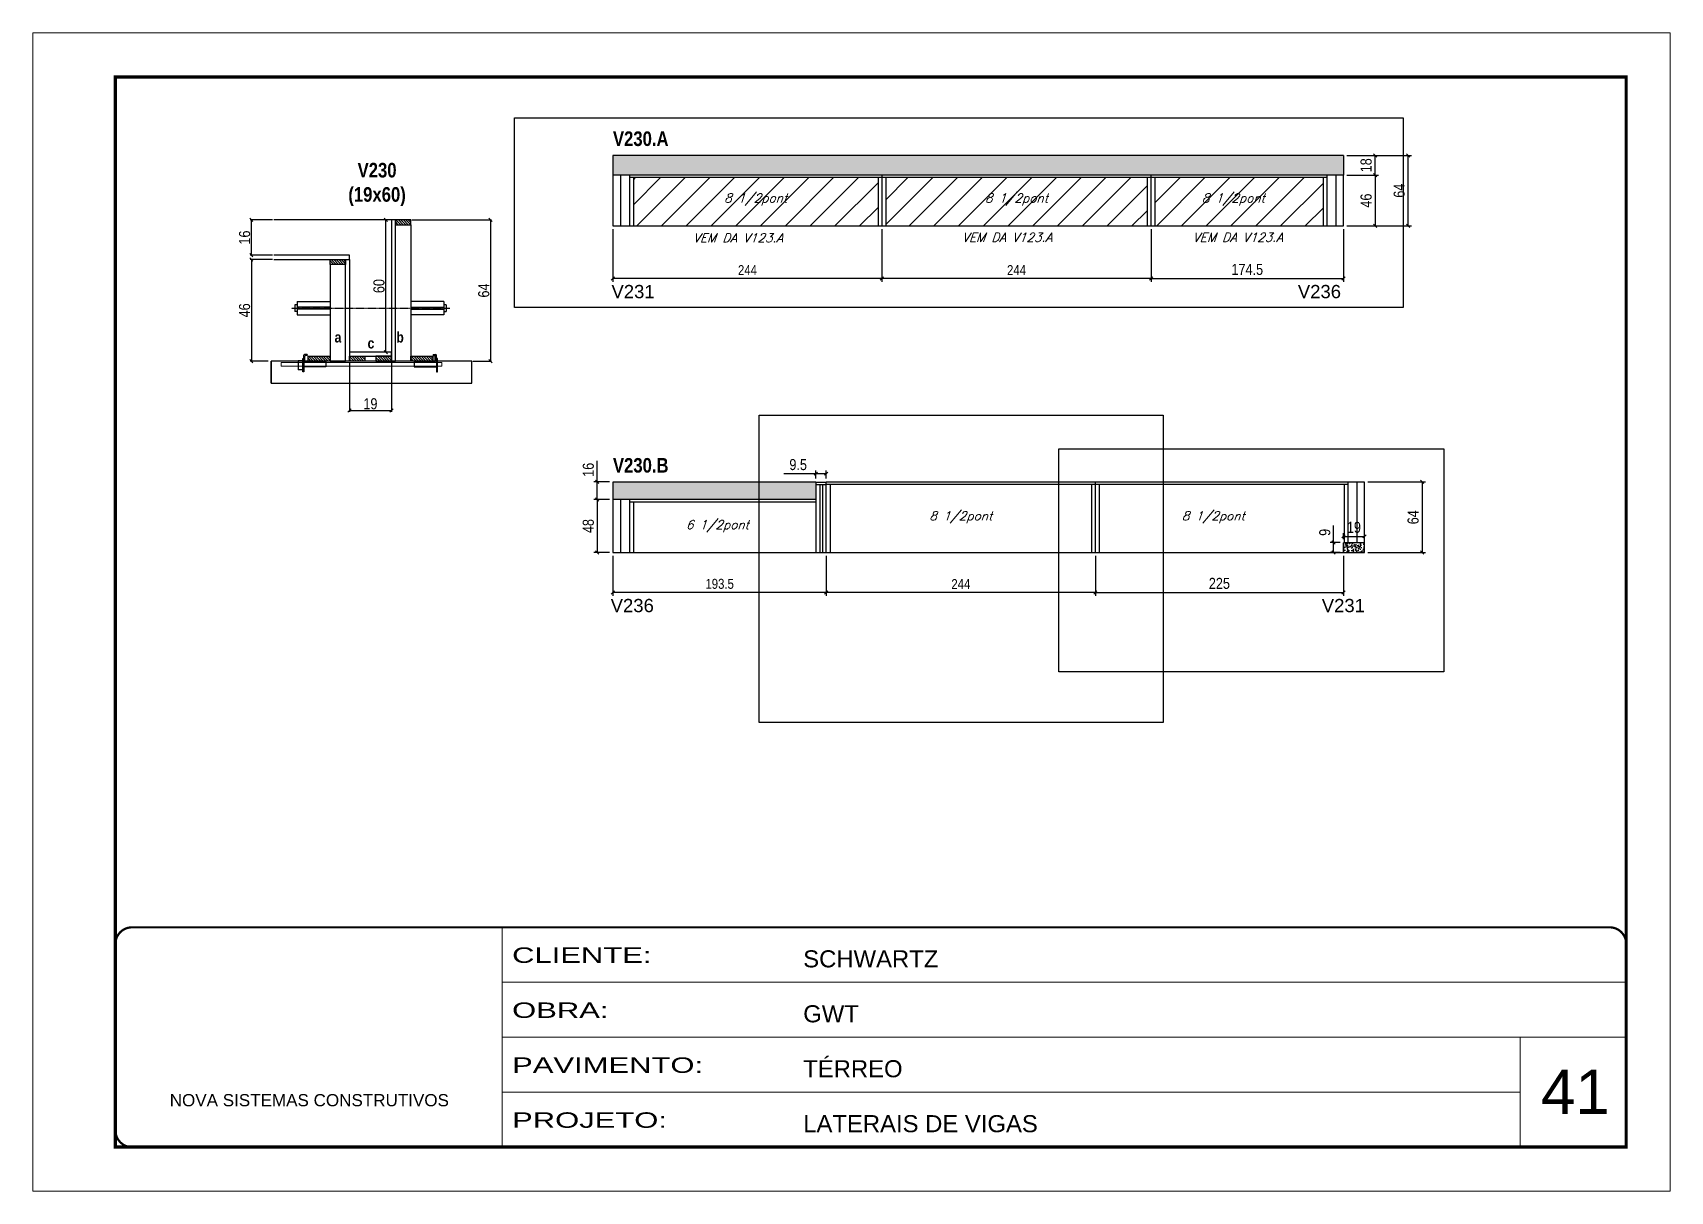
# Model space of a CAD drawing. Extents: x 2603 to 22413, y 1253 to 30260.
# Drawn here: x 2603 to 4088, y 17333 to 18383 of the extents above; entities that cross this region are included whole.
import ezdxf

# ---------------------------------------------------------------- set-up
doc = ezdxf.new("R2010")
doc.units = 0
for name, pattern in [('CONTINUO', [0]), ('DASHED', [0.75, 0.5, -0.25]), ('HIDDEN', [0.375, 0.25, -0.125])]:
    doc.linetypes.add(name, pattern=pattern)
for name, color, linetype in [('5', 5, 'Continuous'), ('barrote', 251, 'Continuous'), ('COTA', 241, 'Continuous'), ('detalhes', 4, 'Continuous'), ('NOMENCLATURA', 7, 'Continuous'), ('Painéis', 200, 'Continuous'), ('presilha', 1, 'Continuous'), ('SARR_2.2x10', 60, 'Continuous'), ('SARR_2.2x7', 40, 'Continuous'), ('SARR_3.5x7', 81, 'Continuous'), ('TENSOR', 3, 'Continuous'), ('texto', 7, 'Continuous')]:
    doc.layers.add(name, color=color, linetype=linetype)
for name, color, linetype, lineweight in [('CARIMBO', 255, 'Continuous', 9), ('CONCRETO', 251, 'Continuous', 25), ('Folhas', 255, 'Continuous', 9), ('Hachura', 251, 'Continuous', 9), ('SARRAFO DE PRESSAO', 251, 'DASHED', 9), ('SCO-___-LAJ', 2, 'Continuous', 0)]:
    doc.layers.add(name, color=color, linetype=linetype, lineweight=lineweight)
doc.styles.add('ARIAL', font='arial.ttf')
doc.styles.add('COTA TECNICA', font='techl___.ttf', dxfattribs={"height": 10})
doc.styles.add('COTA TECNICA 2X', font='techl___.ttf', dxfattribs={"height": 10})
doc.styles.add('COTA TECNICA-50', font='techl___.ttf', dxfattribs={"height": 9})
doc.styles.add('Romans', font='romans.shx')
doc.styles.get("Standard").update_dxf_attribs({"font": 'arial.ttf'})
doc.styles.add('TECNICA', font='techb___.ttf', dxfattribs={"height": 10})
doc.styles.add('Tecnologia', font='')
doc.styles.get('Tecnologia').set_extended_font_data('Forgotten Futurist')
doc.dimstyles.new('COTA PAINEL-50', dxfattribs={"dimtxt": 9, "dimasz": 3, "dimexe": 3, "dimexo": 3, "dimgap": 3, "dimtad": 1, "dimdec": 1, "dimzin": 12, "dimdsep": 46, "dimtxsty": 'COTA TECNICA-50', "dimblk1": 'OBLIQUE', "dimblk2": 'OBLIQUE', "dimsah": 1, "dimcen": 0.9, "dimclrd": 4, "dimclre": 4, "dimclrt": 240, "dimadec": 1, "dimazin": 3, "dimtfac": 1, "dimtdec": 1, "dimtmove": 0, "dimatfit": 3, "dimfxl": 1, "dimtolj": 1, "dimtzin": 12, "dimarcsym": 0})
doc.dimstyles.new('PAINEL', dxfattribs={"dimtxt": 10, "dimasz": 3, "dimexe": 3, "dimexo": 3, "dimgap": 3, "dimtad": 1, "dimdec": 1, "dimzin": 12, "dimdsep": 46, "dimtxsty": 'COTA TECNICA', "dimblk1": 'OBLIQUE', "dimblk2": 'OBLIQUE', "dimsah": 1, "dimcen": 0.9, "dimclrd": 4, "dimclre": 4, "dimclrt": 240, "dimadec": 1, "dimazin": 3, "dimtfac": 1, "dimtdec": 1, "dimtmove": 0, "dimatfit": 3, "dimfxl": 1, "dimtolj": 1, "dimtzin": 12, "dimarcsym": 0})
doc.dimstyles.new('SECAO', dxfattribs={"dimscale": 0.333333, "dimtxt": 5, "dimasz": 9, "dimexe": 3, "dimexo": 3, "dimgap": 3, "dimtad": 1, "dimdec": 1, "dimlfac": 0.5, "dimzin": 12, "dimdsep": 46, "dimtxsty": 'COTA TECNICA 2X', "dimblk1": 'OBLIQUE', "dimblk2": 'OBLIQUE', "dimsah": 1, "dimcen": 0.9, "dimclrd": 4, "dimclre": 4, "dimclrt": 240, "dimadec": 1, "dimazin": 3, "dimtfac": 1, "dimtdec": 1, "dimtmove": 0, "dimatfit": 3, "dimfxl": 1, "dimtolj": 1, "dimtzin": 12, "dimarcsym": 0})
pattern_1 = [(50, (-126418.0314, -5432.2405), (5.46554007, -0.47817257), [0.5715, -6.2865]), (355, (-126418.0314, -5432.2405), (-1.05730264, 5.73170536), [0.4572, -5.02921753]), (100.4514447, (-126417.576, -5432.2804), (4.40823741, 5.25353256), [0.48570026, -5.34270734]), (46.1842, (-126418.0314, -5430.7165), (8.13237123, -1.26126984), [0.85725, -9.42975]), (96.6355576, (-126417.354, -5430.822), (7.122124, 7.42278374), [0.7285507, -8.01406824]), (351.184151, (-126418.031, -5430.7165), (7.122124, 7.42278374), [0.685799, -7.54379196]), (21, (-126417.2694, -5431.0975), (4.54843174, -3.06795595), [0.5715, -6.2865]), (326, (-126417.2694, -5431.0975), (1.85406085, 5.52563898), [0.4572, -5.0292]), (71.451445, (-126416.8904, -5431.353), (6.40249258, 2.45768307), [0.48570026, -5.34269813]), (37.5, (-126418.0314, -5432.2405), (0.092658098, 2.536651166), [0, -4.96824, 0, -5.1054, 0, -5.04825]), (7.5, (-126418.0314, -5432.2405), (2.004589875, 3.005417245), [0, -2.91084, 0, -4.85394, 0, -1.92405]), (327.5, (-126419.7307, -5432.2405), (4.067717855, -0.17186232), [0, -1.905, 0, -5.9436, 0, -7.8867]), (317.5, (-126420.4927, -5432.2405), (4.44387544, 0.76279473), [0, -2.4765, 0, -3.94716, 0, -5.6007])]

msp = doc.modelspace()

# ---------------------------------------------------------------- texts
at = {"layer": '5', "linetype": 'Continuous'}
for s, rotation, p in [('V231', 359.99996, (3127.8, 18142.86)), ('V236', 359.99996, (3750.25, 18142.86)), ('V236', 0.00004, (3127.08, 17858.27)), ('V231', 0.00004, (3771.96, 17858.27))]:
    msp.add_text(s, height=12, rotation=rotation, dxfattribs=at).set_placement(p)
at = {"layer": 'CARIMBO', "style": 'ARIAL'}
msp.add_text('41', height=40, dxfattribs=at).set_placement((3970.83, 17403.57))
at = {"layer": 'detalhes', "style": 'TECNICA'}
for s, p in [('a', (2876.74, 18102.7)), ('c', (2906.62, 18097.27)), ('b', (2932.72, 18102.69))]:
    msp.add_text(s, height=9.6, dxfattribs=at).set_placement(p)
at = {"layer": 'NOMENCLATURA', "style": 'TECNICA'}
for s, p in [('V230.A', (3129.13, 18280.81)), ('V230.B', (3129.13, 17984.77))]:
    msp.add_text(s, height=13.2, dxfattribs=at).set_placement(p)
at = {"layer": 'NOMENCLATURA', "insert": (2915.22, 18265.5), "char_height": 13.2, "attachment_point": 2, "style": 'TECNICA'}
msp.add_mtext_dynamic_manual_height_columns('V230\\P(19x60)', width=300.2766, gutter_width=1, heights=[0], dxfattribs=at)
at = {"layer": 'texto', "color": 2, "char_height": 8, "attachment_point": 5, "style": 'Romans'}
for s, insert in [('{\\Q19;\\C256;8 1/2pont}', (3258.63, 18232.3)), ('{\\Q19;\\C256;8 1/2pont}', (3495.13, 18232.3)), ('{\\Q19;\\C256;8 1/2pont}', (3691.8, 18232.3)), ('{\\Q19;\\C256;VEM DA V123.A}', (3242.58, 18197.52)), ('{\\Q19;\\C256;VEM DA V123.A}', (3486.58, 18198.06)), ('{\\Q19;\\C256;VEM DA V123.A}', (3695.83, 18198.06)), ('{\\Q19;\\C256;6 1/2pont}', (3223.88, 17936.25)), ('{\\Q19;\\C256;8 1/2pont}', (3444.63, 17944.25)), ('{\\Q19;\\C256;8 1/2pont}', (3673.63, 17944.25))]:
    msp.add_mtext(s, dxfattribs=dict(at, insert=insert))

# ---------------------------------------------------------------- blocks, each defined once
blk = doc.blocks.new('9999999999')
at = {"color": 30, "linetype": 'CONTINUO'}
for p, q in [((98564.6, 34230.2), (98564.6, 34429.4)), ((98564.6, 34379.6), (99584, 34379.6)), ((98564.6, 34329.8), (99488, 34329.8)), ((99584, 34329.8), (99488, 34329.8)), ((99488, 34329.8), (99488, 34230.2)), ((98564.6, 34280), (99488, 34280))]:
    blk.add_line(p, q, dxfattribs=at)
at = {"color": 30, "linetype": 'CONTINUO', "const_width": 2}
blk.add_lwpolyline([(99584, 34230.2), (99584, 34414.4, 0.414214), (99569, 34429.4), (98229, 34429.4, 0.414214), (98214, 34414.4), (98214, 34245.2, 0.414214), (98229, 34230.2), (99584, 34230.2)], format="xyb", dxfattribs=at)
at = {"layer": 'Folhas'}
blk.add_lwpolyline([(98139, 34190.2), (99624, 34190.2), (99624, 35240.2), (98139, 35240.2)], close=True, dxfattribs=at)
at = {"layer": 'Folhas', "color": 30, "const_width": 3}
blk.add_lwpolyline([(98214, 34230.2), (99584, 34230.2), (99584, 35200.2), (98214, 35200.2)], close=True, dxfattribs=at)
at = {"color": 7, "linetype": 'Continuous', "ltscale": 5, "style": 'ARIAL'}
for s, height, p in [('SCHWARTZ', 15.48, (98837.7, 34393.1)), ('GWT', 15.48, (98837.7, 34343.3)), ('TÉRREO', 15.48, (98837.7, 34293.5)), ('NOVA SISTEMAS CONSTRUTIVOS', 11.059, (98263.2, 34267.2)), ('LATERAIS DE VIGAS', 15.483, (98837.7, 34243.7))]:
    blk.add_text(s, height=height, dxfattribs=at).set_placement(p)
at = {"layer": 'Folhas', "color": 7, "style": 'Tecnologia', "width": 1.5}
for s, p in [('CLIENTE:', (98573.7, 34397.2)), ('OBRA:', (98573.7, 34347.3)), ('PAVIMENTO:', (98573.7, 34297.5)), ('PROJETO:', (98573.7, 34247.7))]:
    blk.add_text(s, height=14, dxfattribs=at).set_placement(p)
blk = doc.blocks.new('PRESILHA METÁLICA 1')
at = {"layer": 'presilha'}
for p, q in [((0, 13), (6, 13)), ((0, 13), (0, 0)), ((6, 0), (0, 0)), ((6, 15.5), (7.5, 15.5)), ((6, -2.5), (6, 15.5)), ((6, 13), (6, 0)), ((7.5, 10.6), (7.5, 19.9)), ((7.5, 15.5), (7.5, -2.5)), ((37.5, 4.1), (7.5, 4.1)), ((12, 21), (8.6, 21)), ((9, 11.6), (9, 18.9)), ((12, 19.5), (9.6, 19.5)), ((37.5, 11), (9.6, 11)), ((12, 21), (12, 19.5)), ((37.5, 11), (37.5, 4.1)), ((7.5, -2.5), (6, -2.5))]:
    blk.add_line(p, q, dxfattribs=at)
for centre, radius, start, end in [((8.6, 19.9), 1.14, 90, 180), ((9.6, 18.9), 0.57, 90, 180), ((9.6, 11.6), 0.57, 180, 270)]:
    blk.add_arc(centre, radius, start, end, dxfattribs=at)
blk = doc.blocks.new('PRESILHA METÁLICA 2')
at = {"layer": 'presilha'}
for p, q in [((-5.2, 23.5), (-5.2, 22)), ((-5.2, 23.5), (-1.9, 23.5)), ((-0.8, 14.6), (-0.8, 22.4)), ((-30.8, 13.5), (-30.8, 6.6)), ((-30.8, 13.5), (-2.8, 13.5)), ((-30.8, 6.6), (-0.8, 6.6)), ((-5.2, 22), (-2.8, 22)), ((-2.2, 14.1), (-2.2, 21.4)), ((0.8, 18), (-0.8, 18)), ((-0.8, 18), (-0.8, 0)), ((-0.8, 0), (0.8, 0)), ((0.8, 0), (0.8, 18))]:
    blk.add_line(p, q, dxfattribs=at)
for centre, radius, start, end in [((-1.9, 22.4), 1.14, 0, 90), ((-2.8, 21.4), 0.57, 0, 90), ((-2.8, 14.1), 0.57, 270, 0)]:
    blk.add_arc(centre, radius, start, end, dxfattribs=at)
blk = doc.blocks.new('_Oblique')
at = {"color": 0, "linetype": 'ByBlock', "lineweight": -2}
blk.add_line((-0.5, -0.5), (0.5, 0.5), dxfattribs=at)
blk = doc.blocks.new('*D406')
at = {"layer": 'COTA', "color": 4, "lineweight": -2, "transparency": 16777216}
for p, q in [((2820.5, 18177.8), (2800.2, 18177.8)), ((2801.2, 18177.8), (2801.2, 18085.8)), ((2816.4, 18085.8), (2800.2, 18085.8))]:
    blk.add_line(p, q, dxfattribs=at)
at = {"layer": 'Defpoints', "color": 0, "transparency": 16777216}
for p in [(2821.5, 18177.8), (2801.2, 18085.8), (2817.4, 18085.8)]:
    blk.add_point(p, dxfattribs=at)
at = {"layer": 'COTA', "color": 4, "lineweight": -2, "transparency": 16777216, "xscale": 3, "yscale": 3, "zscale": 3}
for p, rotation in [((2801.2, 18177.8), 90), ((2801.2, 18085.8), 270)]:
    blk.add_blockref('_Oblique', p, dxfattribs=dict(at, rotation=rotation))
at = {"layer": 'COTA', "color": 240, "transparency": 16777216, "insert": (2795.1, 18131.8), "char_height": 10, "attachment_point": 5, "rotation": 90, "style": 'COTA TECNICA 2X'}
blk.add_mtext('\\A1;46', dxfattribs=at)
blk = doc.blocks.new('*D407')
at = {"layer": 'COTA', "color": 4, "lineweight": -2, "transparency": 16777216}
for p, q in [((2820.5, 18213.8), (2800.2, 18213.8)), ((2801.2, 18181.8), (2801.2, 18213.8)), ((2820.5, 18181.8), (2800.2, 18181.8))]:
    blk.add_line(p, q, dxfattribs=at)
at = {"layer": 'Defpoints', "color": 0, "transparency": 16777216}
for p in [(2801.2, 18213.8), (2821.5, 18213.8), (2821.5, 18181.8)]:
    blk.add_point(p, dxfattribs=at)
at = {"layer": 'COTA', "color": 4, "lineweight": -2, "transparency": 16777216, "xscale": 3, "yscale": 3, "zscale": 3}
for p, rotation in [((2801.2, 18213.8), 90), ((2801.2, 18181.8), 270)]:
    blk.add_blockref('_Oblique', p, dxfattribs=dict(at, rotation=rotation))
at = {"layer": 'COTA', "color": 240, "transparency": 16777216, "insert": (2795.1, 18197.8), "char_height": 10, "attachment_point": 5, "rotation": 90, "style": 'COTA TECNICA 2X'}
blk.add_mtext('\\A1;16', dxfattribs=at)
blk = doc.blocks.new('*D408')
at = {"layer": 'COTA', "color": 4, "lineweight": -2, "transparency": 16777216}
for p, q in [((2946.8, 18213.8), (3019.1, 18213.8)), ((3018.1, 18213.8), (3018.1, 18085.8)), ((3002, 18085.8), (3019.1, 18085.8))]:
    blk.add_line(p, q, dxfattribs=at)
at = {"layer": 'Defpoints', "color": 0, "transparency": 16777216}
for p in [(2945.8, 18213.8), (3001, 18085.8), (3018.1, 18085.8)]:
    blk.add_point(p, dxfattribs=at)
at = {"layer": 'COTA', "color": 4, "lineweight": -2, "transparency": 16777216, "xscale": 3, "yscale": 3, "zscale": 3}
for p, rotation in [((3018.1, 18213.8), 90), ((3018.1, 18085.8), 270)]:
    blk.add_blockref('_Oblique', p, dxfattribs=dict(at, rotation=rotation))
at = {"layer": 'COTA', "color": 240, "transparency": 16777216, "insert": (3012, 18149.8), "char_height": 10, "attachment_point": 5, "rotation": 90, "style": 'COTA TECNICA 2X'}
blk.add_mtext('\\A1;64', dxfattribs=at)
blk = doc.blocks.new('*D2283')
at = {"layer": 'COTA', "color": 4, "lineweight": -2, "transparency": 16777216}
for p, q in [((2927.2, 18213.8), (2922.1, 18213.8)), ((2923.1, 18093.8), (2923.1, 18213.8)), ((2927.2, 18093.8), (2922.1, 18093.8))]:
    blk.add_line(p, q, dxfattribs=at)
at = {"layer": 'Defpoints', "color": 0, "transparency": 16777216}
for p in [(2923.1, 18213.8), (2928.2, 18213.8), (2928.2, 18093.8)]:
    blk.add_point(p, dxfattribs=at)
at = {"layer": 'COTA', "color": 4, "lineweight": -2, "transparency": 16777216, "xscale": 3, "yscale": 3, "zscale": 3}
for p, rotation in [((2923.1, 18213.8), 90), ((2923.1, 18093.8), 270)]:
    blk.add_blockref('_Oblique', p, dxfattribs=dict(at, rotation=rotation))
at = {"layer": 'COTA', "color": 240, "transparency": 16777216, "insert": (2917, 18153.8), "char_height": 10, "attachment_point": 5, "rotation": 90, "style": 'COTA TECNICA 2X'}
blk.add_mtext('\\A1;60', dxfattribs=at)
blk = doc.blocks.new('*D2284')
at = {"layer": 'COTA', "color": 4, "lineweight": -2, "transparency": 16777216}
for p, q in [((2890.2, 18084.8), (2890.2, 18040)), ((2928.2, 18084.8), (2928.2, 18040)), ((2890.2, 18041), (2928.2, 18041))]:
    blk.add_line(p, q, dxfattribs=at)
at = {"layer": 'Defpoints', "color": 0, "transparency": 16777216}
for p in [(2890.2, 18085.8), (2928.2, 18085.8), (2928.2, 18041)]:
    blk.add_point(p, dxfattribs=at)
at = {"layer": 'COTA', "color": 4, "lineweight": -2, "transparency": 16777216, "xscale": 3, "yscale": 3, "zscale": 3, "rotation": 180}
blk.add_blockref('_Oblique', (2890.2, 18041), dxfattribs=at)
at = {"layer": 'COTA', "color": 4, "lineweight": -2, "transparency": 16777216, "xscale": 3, "yscale": 3, "zscale": 3}
blk.add_blockref('_Oblique', (2928.2, 18041), dxfattribs=at)
at = {"layer": 'COTA', "color": 240, "transparency": 16777216, "insert": (2909.2, 18047.1), "char_height": 10, "attachment_point": 5, "style": 'COTA TECNICA 2X'}
blk.add_mtext('\\A1;19', dxfattribs=at)
blk = doc.blocks.new('*D409')
at = {"layer": 'COTA', "color": 4, "linetype": 'ByBlock', "lineweight": -2, "transparency": 16777216}
for p, q in [((3373.1, 18205.3), (3373.1, 18157.8)), ((3617.1, 18205.3), (3617.1, 18157.8)), ((3617.1, 18160.8), (3373.1, 18160.8))]:
    blk.add_line(p, q, dxfattribs=at)
at = {"layer": 'Defpoints', "color": 0, "linetype": 'ByBlock', "transparency": 16777216}
for p in [(3373.1, 18208.3), (3617.1, 18208.3), (3373.1, 18160.8)]:
    blk.add_point(p, dxfattribs=at)
at = {"layer": 'COTA', "color": 4, "linetype": 'ByBlock', "lineweight": -2, "transparency": 16777216, "xscale": 3, "yscale": 3, "zscale": 3, "rotation": 180}
blk.add_blockref('_Oblique', (3373.1, 18160.8), dxfattribs=at)
at = {"layer": 'COTA', "color": 4, "linetype": 'ByBlock', "lineweight": -2, "transparency": 16777216, "xscale": 3, "yscale": 3, "zscale": 3}
blk.add_blockref('_Oblique', (3617.1, 18160.8), dxfattribs=at)
at = {"layer": 'COTA', "color": 240, "linetype": 'ByBlock', "transparency": 16777216, "insert": (3495.1, 18168.3), "char_height": 9, "attachment_point": 5, "style": 'COTA TECNICA-50'}
blk.add_mtext('\\A1;244', dxfattribs=at)
blk = doc.blocks.new('*D2285')
at = {"layer": 'COTA', "color": 4, "linetype": 'ByBlock', "lineweight": -2, "transparency": 16777216}
for p, q in [((3129.1, 18205.3), (3129.1, 18157.8)), ((3373.1, 18205.3), (3373.1, 18157.8)), ((3373.1, 18160.8), (3129.1, 18160.8))]:
    blk.add_line(p, q, dxfattribs=at)
at = {"layer": 'Defpoints', "color": 0, "linetype": 'ByBlock', "transparency": 16777216}
for p in [(3129.1, 18208.3), (3373.1, 18208.3), (3129.1, 18160.8)]:
    blk.add_point(p, dxfattribs=at)
at = {"layer": 'COTA', "color": 4, "linetype": 'ByBlock', "lineweight": -2, "transparency": 16777216, "xscale": 3, "yscale": 3, "zscale": 3, "rotation": 180}
blk.add_blockref('_Oblique', (3129.1, 18160.8), dxfattribs=at)
at = {"layer": 'COTA', "color": 4, "linetype": 'ByBlock', "lineweight": -2, "transparency": 16777216, "xscale": 3, "yscale": 3, "zscale": 3}
blk.add_blockref('_Oblique', (3373.1, 18160.8), dxfattribs=at)
at = {"layer": 'COTA', "color": 240, "linetype": 'ByBlock', "transparency": 16777216, "insert": (3251.1, 18168.3), "char_height": 9, "attachment_point": 5, "style": 'COTA TECNICA-50'}
blk.add_mtext('\\A1;244', dxfattribs=at)
blk = doc.blocks.new('*D2286')
at = {"layer": 'COTA', "color": 4, "linetype": 'ByBlock', "lineweight": -2, "transparency": 16777216}
for p, q in [((3617.1, 18205.3), (3617.1, 18157.8)), ((3791.6, 18205.3), (3791.6, 18157.8)), ((3617.1, 18160.8), (3791.6, 18160.8))]:
    blk.add_line(p, q, dxfattribs=at)
at = {"layer": 'Defpoints', "color": 0, "linetype": 'ByBlock', "transparency": 16777216}
for p in [(3617.1, 18208.3), (3791.6, 18208.3), (3791.6, 18160.8)]:
    blk.add_point(p, dxfattribs=at)
at = {"layer": 'COTA', "color": 4, "linetype": 'ByBlock', "lineweight": -2, "transparency": 16777216, "xscale": 3, "yscale": 3, "zscale": 3, "rotation": 180}
blk.add_blockref('_Oblique', (3617.1, 18160.8), dxfattribs=at)
at = {"layer": 'COTA', "color": 4, "linetype": 'ByBlock', "lineweight": -2, "transparency": 16777216, "xscale": 3, "yscale": 3, "zscale": 3}
blk.add_blockref('_Oblique', (3791.6, 18160.8), dxfattribs=at)
at = {"layer": 'COTA', "color": 240, "linetype": 'ByBlock', "transparency": 16777216, "insert": (3704.4, 18168.9), "char_height": 10, "attachment_point": 5, "style": 'COTA TECNICA'}
blk.add_mtext('\\A1;174.5', dxfattribs=at)
blk = doc.blocks.new('*D2287')
at = {"layer": 'COTA', "color": 4, "linetype": 'ByBlock', "lineweight": -2, "transparency": 16777216}
for p, q in [((3794.6, 18254.3), (3823.3, 18254.3)), ((3820.3, 18254.3), (3820.3, 18208.3)), ((3794.6, 18208.3), (3823.3, 18208.3))]:
    blk.add_line(p, q, dxfattribs=at)
at = {"layer": 'Defpoints', "color": 0, "linetype": 'ByBlock', "transparency": 16777216}
for p in [(3791.6, 18254.3), (3791.6, 18208.3), (3820.3, 18208.3)]:
    blk.add_point(p, dxfattribs=at)
at = {"layer": 'COTA', "color": 4, "linetype": 'ByBlock', "lineweight": -2, "transparency": 16777216, "xscale": 3, "yscale": 3, "zscale": 3}
for p, rotation in [((3820.3, 18254.3), 90), ((3820.3, 18208.3), 270)]:
    blk.add_blockref('_Oblique', p, dxfattribs=dict(at, rotation=rotation))
at = {"layer": 'COTA', "color": 240, "linetype": 'ByBlock', "transparency": 16777216, "insert": (3812.2, 18231.3), "char_height": 10, "attachment_point": 5, "rotation": 90, "style": 'COTA TECNICA'}
blk.add_mtext('\\A1;46', dxfattribs=at)
blk = doc.blocks.new('*D2288')
at = {"layer": 'COTA', "color": 4, "linetype": 'ByBlock', "lineweight": -2, "transparency": 16777216}
for p, q in [((3794.6, 18272.3), (3823.3, 18272.3)), ((3820.3, 18254.3), (3820.3, 18272.3)), ((3794.6, 18254.3), (3823.3, 18254.3))]:
    blk.add_line(p, q, dxfattribs=at)
at = {"layer": 'Defpoints', "color": 0, "linetype": 'ByBlock', "transparency": 16777216}
for p in [(3791.6, 18272.3), (3820.3, 18272.3), (3791.6, 18254.3)]:
    blk.add_point(p, dxfattribs=at)
at = {"layer": 'COTA', "color": 4, "linetype": 'ByBlock', "lineweight": -2, "transparency": 16777216, "xscale": 3, "yscale": 3, "zscale": 3}
for p, rotation in [((3820.3, 18272.3), 90), ((3820.3, 18254.3), 270)]:
    blk.add_blockref('_Oblique', p, dxfattribs=dict(at, rotation=rotation))
at = {"layer": 'COTA', "color": 240, "linetype": 'ByBlock', "transparency": 16777216, "insert": (3812.2, 18263.3), "char_height": 10, "attachment_point": 5, "rotation": 90, "style": 'COTA TECNICA'}
blk.add_mtext('\\A1;18', dxfattribs=at)
blk = doc.blocks.new('*D2289')
at = {"layer": 'COTA', "color": 4, "linetype": 'ByBlock', "lineweight": -2, "transparency": 16777216}
for p, q in [((3794.6, 18272.3), (3853.3, 18272.3)), ((3850.3, 18208.3), (3850.3, 18272.3)), ((3794.6, 18208.3), (3853.3, 18208.3))]:
    blk.add_line(p, q, dxfattribs=at)
at = {"layer": 'Defpoints', "color": 0, "linetype": 'ByBlock', "transparency": 16777216}
for p in [(3791.6, 18272.3), (3850.3, 18272.3), (3791.6, 18208.3)]:
    blk.add_point(p, dxfattribs=at)
at = {"layer": 'COTA', "color": 4, "linetype": 'ByBlock', "lineweight": -2, "transparency": 16777216, "xscale": 3, "yscale": 3, "zscale": 3}
for p, rotation in [((3850.3, 18272.3), 90), ((3850.3, 18208.3), 270)]:
    blk.add_blockref('_Oblique', p, dxfattribs=dict(at, rotation=rotation))
at = {"layer": 'COTA', "color": 240, "linetype": 'ByBlock', "transparency": 16777216, "insert": (3842.2, 18240.3), "char_height": 10, "attachment_point": 5, "rotation": 90, "style": 'COTA TECNICA'}
blk.add_mtext('\\A1;64', dxfattribs=at)
blk = doc.blocks.new('*D410')
at = {"layer": 'COTA', "color": 4, "linetype": 'ByBlock', "lineweight": -2, "transparency": 16777216}
for p, q in [((3322.6, 17909.3), (3322.6, 17873.2)), ((3566.6, 17909.3), (3566.6, 17873.2)), ((3566.6, 17876.2), (3322.6, 17876.2))]:
    blk.add_line(p, q, dxfattribs=at)
at = {"layer": 'Defpoints', "color": 0, "linetype": 'ByBlock', "transparency": 16777216}
for p in [(3322.6, 17912.3), (3566.6, 17912.3), (3322.6, 17876.2)]:
    blk.add_point(p, dxfattribs=at)
at = {"layer": 'COTA', "color": 4, "linetype": 'ByBlock', "lineweight": -2, "transparency": 16777216, "xscale": 3, "yscale": 3, "zscale": 3, "rotation": 180}
blk.add_blockref('_Oblique', (3322.6, 17876.2), dxfattribs=at)
at = {"layer": 'COTA', "color": 4, "linetype": 'ByBlock', "lineweight": -2, "transparency": 16777216, "xscale": 3, "yscale": 3, "zscale": 3}
blk.add_blockref('_Oblique', (3566.6, 17876.2), dxfattribs=at)
at = {"layer": 'COTA', "color": 240, "linetype": 'ByBlock', "transparency": 16777216, "insert": (3444.6, 17883.7), "char_height": 9, "attachment_point": 5, "style": 'COTA TECNICA-50'}
blk.add_mtext('\\A1;244', dxfattribs=at)
blk = doc.blocks.new('*D2290')
at = {"layer": 'COTA', "color": 4, "linetype": 'ByBlock', "lineweight": -2, "transparency": 16777216}
for p, q in [((3129.1, 17909.3), (3129.1, 17873.2)), ((3322.6, 17909.3), (3322.6, 17873.2)), ((3322.6, 17876.2), (3129.1, 17876.2))]:
    blk.add_line(p, q, dxfattribs=at)
at = {"layer": 'Defpoints', "color": 0, "linetype": 'ByBlock', "transparency": 16777216}
for p in [(3129.1, 17912.3), (3322.6, 17912.3), (3129.1, 17876.2)]:
    blk.add_point(p, dxfattribs=at)
at = {"layer": 'COTA', "color": 4, "linetype": 'ByBlock', "lineweight": -2, "transparency": 16777216, "xscale": 3, "yscale": 3, "zscale": 3, "rotation": 180}
blk.add_blockref('_Oblique', (3129.1, 17876.2), dxfattribs=at)
at = {"layer": 'COTA', "color": 4, "linetype": 'ByBlock', "lineweight": -2, "transparency": 16777216, "xscale": 3, "yscale": 3, "zscale": 3}
blk.add_blockref('_Oblique', (3322.6, 17876.2), dxfattribs=at)
at = {"layer": 'COTA', "color": 240, "linetype": 'ByBlock', "transparency": 16777216, "insert": (3225.9, 17883.9), "char_height": 9, "attachment_point": 5, "style": 'COTA TECNICA-50'}
blk.add_mtext('\\A1;193.5', dxfattribs=at)
blk = doc.blocks.new('*D2291')
at = {"layer": 'COTA', "color": 4, "linetype": 'ByBlock', "lineweight": -2, "transparency": 16777216}
for p, q in [((3566.6, 17909.3), (3566.6, 17873.2)), ((3791.6, 17909.3), (3791.6, 17873.2)), ((3566.6, 17876.2), (3791.6, 17876.2))]:
    blk.add_line(p, q, dxfattribs=at)
at = {"layer": 'Defpoints', "color": 0, "linetype": 'ByBlock', "transparency": 16777216}
for p in [(3566.6, 17912.3), (3791.6, 17912.3), (3791.6, 17876.2)]:
    blk.add_point(p, dxfattribs=at)
at = {"layer": 'COTA', "color": 4, "linetype": 'ByBlock', "lineweight": -2, "transparency": 16777216, "xscale": 3, "yscale": 3, "zscale": 3, "rotation": 180}
blk.add_blockref('_Oblique', (3566.6, 17876.2), dxfattribs=at)
at = {"layer": 'COTA', "color": 4, "linetype": 'ByBlock', "lineweight": -2, "transparency": 16777216, "xscale": 3, "yscale": 3, "zscale": 3}
blk.add_blockref('_Oblique', (3791.6, 17876.2), dxfattribs=at)
at = {"layer": 'COTA', "color": 240, "linetype": 'ByBlock', "transparency": 16777216, "insert": (3679.1, 17884.3), "char_height": 10, "attachment_point": 5, "style": 'COTA TECNICA'}
blk.add_mtext('\\A1;225', dxfattribs=at)
blk = doc.blocks.new('*D2292')
at = {"layer": 'COTA', "color": 4, "linetype": 'ByBlock', "lineweight": -2, "transparency": 16777216}
for p, q in [((3813.6, 17976.3), (3865.9, 17976.3)), ((3862.9, 17976.3), (3862.9, 17912.3)), ((3813.6, 17912.3), (3865.9, 17912.3))]:
    blk.add_line(p, q, dxfattribs=at)
at = {"layer": 'Defpoints', "color": 0, "linetype": 'ByBlock', "transparency": 16777216}
for p in [(3810.6, 17976.3), (3810.6, 17912.3), (3862.9, 17912.3)]:
    blk.add_point(p, dxfattribs=at)
at = {"layer": 'COTA', "color": 4, "linetype": 'ByBlock', "lineweight": -2, "transparency": 16777216, "xscale": 3, "yscale": 3, "zscale": 3}
for p, rotation in [((3862.9, 17976.3), 90), ((3862.9, 17912.3), 270)]:
    blk.add_blockref('_Oblique', p, dxfattribs=dict(at, rotation=rotation))
at = {"layer": 'COTA', "color": 240, "linetype": 'ByBlock', "transparency": 16777216, "insert": (3854.8, 17944.3), "char_height": 10, "attachment_point": 5, "rotation": 90, "style": 'COTA TECNICA'}
blk.add_mtext('\\A1;64', dxfattribs=at)
blk = doc.blocks.new('*D1539')
at = {"layer": 'COTA', "color": 4, "linetype": 'ByBlock', "lineweight": -2, "transparency": 16777216}
for p, q in [((3791.6, 17924.3), (3791.6, 17930)), ((3791.6, 17927), (3810.6, 17927)), ((3810.6, 17924.3), (3810.6, 17930))]:
    blk.add_line(p, q, dxfattribs=at)
at = {"layer": 'Defpoints', "color": 0, "linetype": 'ByBlock', "transparency": 16777216}
for p in [(3810.6, 17927), (3791.6, 17921.3), (3810.6, 17921.3)]:
    blk.add_point(p, dxfattribs=at)
at = {"layer": 'COTA', "color": 4, "linetype": 'ByBlock', "lineweight": -2, "transparency": 16777216, "xscale": 3, "yscale": 3, "zscale": 3, "rotation": 180}
blk.add_blockref('_Oblique', (3791.6, 17927), dxfattribs=at)
at = {"layer": 'COTA', "color": 4, "linetype": 'ByBlock', "lineweight": -2, "transparency": 16777216, "xscale": 3, "yscale": 3, "zscale": 3}
blk.add_blockref('_Oblique', (3810.6, 17927), dxfattribs=at)
at = {"layer": 'COTA', "color": 240, "linetype": 'ByBlock', "transparency": 16777216, "insert": (3801.1, 17935.1), "char_height": 10, "attachment_point": 5, "style": 'COTA TECNICA'}
blk.add_mtext('\\A1;19', dxfattribs=at)
blk = doc.blocks.new('*D1540')
at = {"layer": 'COTA', "color": 4, "linetype": 'ByBlock', "lineweight": -2, "transparency": 16777216}
for p, q in [((3782.7, 17921.3), (3782.7, 17936.9)), ((3788.6, 17921.3), (3779.7, 17921.3)), ((3788.6, 17912.3), (3779.7, 17912.3)), ((3782.7, 17912.3), (3782.7, 17921.3))]:
    blk.add_line(p, q, dxfattribs=at)
at = {"layer": 'Defpoints', "color": 0, "linetype": 'ByBlock', "transparency": 16777216}
for p in [(3782.7, 17921.3), (3791.6, 17921.3), (3791.6, 17912.3)]:
    blk.add_point(p, dxfattribs=at)
at = {"layer": 'COTA', "color": 4, "linetype": 'ByBlock', "lineweight": -2, "transparency": 16777216, "xscale": 3, "yscale": 3, "zscale": 3}
for p, rotation in [((3782.7, 17921.3), 90), ((3782.7, 17912.3), 270)]:
    blk.add_blockref('_Oblique', p, dxfattribs=dict(at, rotation=rotation))
at = {"layer": 'COTA', "color": 240, "linetype": 'ByBlock', "transparency": 16777216, "insert": (3774.7, 17930.6), "char_height": 10, "attachment_point": 5, "rotation": 90, "style": 'COTA TECNICA'}
blk.add_mtext('\\A1;9', dxfattribs=at)
blk = doc.blocks.new('*D1541')
at = {"layer": 'COTA', "color": 4, "linetype": 'ByBlock', "lineweight": -2, "transparency": 16777216}
for p, q in [((3313.1, 17983.8), (3284.1, 17983.8)), ((3313.1, 17979.3), (3313.1, 17986.8)), ((3322.6, 17983.8), (3313.1, 17983.8)), ((3322.6, 17979.3), (3322.6, 17986.8))]:
    blk.add_line(p, q, dxfattribs=at)
at = {"layer": 'Defpoints', "color": 0, "linetype": 'ByBlock', "transparency": 16777216}
for p in [(3313.1, 17983.8), (3313.1, 17976.3), (3322.6, 17976.3)]:
    blk.add_point(p, dxfattribs=at)
at = {"layer": 'COTA', "color": 4, "linetype": 'ByBlock', "lineweight": -2, "transparency": 16777216, "xscale": 3, "yscale": 3, "zscale": 3, "rotation": 180}
blk.add_blockref('_Oblique', (3313.1, 17983.8), dxfattribs=at)
at = {"layer": 'COTA', "color": 4, "linetype": 'ByBlock', "lineweight": -2, "transparency": 16777216, "xscale": 3, "yscale": 3, "zscale": 3}
blk.add_blockref('_Oblique', (3322.6, 17983.8), dxfattribs=at)
at = {"layer": 'COTA', "color": 240, "linetype": 'ByBlock', "transparency": 16777216, "insert": (3297.1, 17992), "char_height": 10, "attachment_point": 5, "style": 'COTA TECNICA'}
blk.add_mtext('\\A1;9.5', dxfattribs=at)
blk = doc.blocks.new('*D1542')
at = {"layer": 'COTA', "color": 4, "linetype": 'ByBlock', "lineweight": -2, "transparency": 16777216}
for p, q in [((3126.1, 17960.3), (3111.9, 17960.3)), ((3114.9, 17960.3), (3114.9, 17912.3)), ((3126.1, 17912.3), (3111.9, 17912.3))]:
    blk.add_line(p, q, dxfattribs=at)
at = {"layer": 'Defpoints', "color": 0, "linetype": 'ByBlock', "transparency": 16777216}
for p in [(3129.1, 17960.3), (3114.9, 17912.3), (3129.1, 17912.3)]:
    blk.add_point(p, dxfattribs=at)
at = {"layer": 'COTA', "color": 4, "linetype": 'ByBlock', "lineweight": -2, "transparency": 16777216, "xscale": 3, "yscale": 3, "zscale": 3}
for p, rotation in [((3114.9, 17960.3), 90), ((3114.9, 17912.3), 270)]:
    blk.add_blockref('_Oblique', p, dxfattribs=dict(at, rotation=rotation))
at = {"layer": 'COTA', "color": 240, "linetype": 'ByBlock', "transparency": 16777216, "insert": (3106.8, 17936.3), "char_height": 10, "attachment_point": 5, "rotation": 90, "style": 'COTA TECNICA'}
blk.add_mtext('\\A1;48', dxfattribs=at)
blk = doc.blocks.new('*D1543')
at = {"layer": 'COTA', "color": 4, "linetype": 'ByBlock', "lineweight": -2, "transparency": 16777216}
for p, q in [((3114.9, 17976.3), (3114.9, 17995.3)), ((3126.1, 17976.3), (3111.9, 17976.3)), ((3114.9, 17960.3), (3114.9, 17976.3)), ((3126.1, 17960.3), (3111.9, 17960.3))]:
    blk.add_line(p, q, dxfattribs=at)
at = {"layer": 'Defpoints', "color": 0, "linetype": 'ByBlock', "transparency": 16777216}
for p in [(3114.9, 17976.3), (3129.1, 17976.3), (3129.1, 17960.3)]:
    blk.add_point(p, dxfattribs=at)
at = {"layer": 'COTA', "color": 4, "linetype": 'ByBlock', "lineweight": -2, "transparency": 16777216, "xscale": 3, "yscale": 3, "zscale": 3}
for p, rotation in [((3114.9, 17976.3), 90), ((3114.9, 17960.3), 270)]:
    blk.add_blockref('_Oblique', p, dxfattribs=dict(at, rotation=rotation))
at = {"layer": 'COTA', "color": 240, "linetype": 'ByBlock', "transparency": 16777216, "insert": (3106.8, 17987.3), "char_height": 10, "attachment_point": 5, "rotation": 90, "style": 'COTA TECNICA'}
blk.add_mtext('\\A1;16', dxfattribs=at)

# ---------------------------------------------------------------- dimensions: what is measured, and where the dimension line sits
at = {"layer": 'COTA', "linetype": 'ByBlock'}
for base, p1, p2, picture, middle in [((3820.29, 18272.3), (3791.63, 18254.3), (3791.63, 18272.3), '*D2288', (3812.2, 18263.3)), ((3850.34, 18272.3), (3791.63, 18208.3), (3791.63, 18272.3), '*D2289', (3842.24, 18240.3)), ((3820.29, 18208.3), (3791.63, 18254.3), (3791.63, 18208.3), '*D2287', (3812.19, 18231.3)), ((3114.86, 17976.25), (3129.13, 17960.25), (3129.13, 17976.25), '*D1543', (3106.76, 17987.26)), ((3862.9, 17912.25), (3810.63, 17976.25), (3810.63, 17912.25), '*D2292', (3854.8, 17944.25)), ((3114.86, 17912.25), (3129.13, 17960.25), (3129.13, 17912.25), '*D1542', (3106.76, 17936.25)), ((3782.75, 17921.25), (3791.63, 17912.25), (3791.63, 17921.25), '*D1540', (3774.66, 17930.58))]:
    dim = msp.add_linear_dim(base=base, p1=p1, p2=p2, angle=90, dimstyle='PAINEL', dxfattribs=at)
    dim.commit()
    dim.dimension.update_dxf_attribs({"geometry": picture, "text_midpoint": middle})
at = {"layer": 'COTA'}
for base, p1, p2, picture, middle in [((2801.17, 18213.8), (2821.52, 18181.8), (2821.52, 18213.8), '*D407', (2795.07, 18197.8)), ((2923.14, 18213.8), (2928.22, 18093.8), (2928.22, 18213.8), '*D2283', (2917.04, 18153.8)), ((3018.14, 18085.8, 0), (2945.82, 18213.8), (3001.03, 18085.8, 0), '*D408', (3012.03, 18149.8, 0)), ((2801.17, 18085.8, 0), (2821.52, 18177.8), (2817.4, 18085.8, 0), '*D406', (2795.07, 18131.8, 0))]:
    dim = msp.add_linear_dim(base=base, p1=p1, p2=p2, angle=90, dimstyle='SECAO', dxfattribs=at)
    dim.commit()
    dim.dimension.update_dxf_attribs({"geometry": picture, "text_midpoint": middle})
at = {"layer": 'COTA', "linetype": 'ByBlock'}
for base, p1, p2, picture, middle in [((3129.13, 18160.75), (3373.13, 18208.3), (3129.13, 18208.3), '*D2285', (3251.13, 18168.32)), ((3129.13, 17876.16), (3322.63, 17912.25), (3129.13, 17912.25), '*D2290', (3225.88, 17883.89))]:
    dim = msp.add_linear_dim(base=base, p1=p1, p2=p2, angle=180, dimstyle='COTA PAINEL-50', override={"dimarcsym": 1}, dxfattribs=at)
    dim.commit()
    dim.dimension.update_dxf_attribs({"geometry": picture, "text_midpoint": middle})
for base, p1, p2, picture, middle in [((3373.13, 18160.75), (3617.13, 18208.3), (3373.13, 18208.3), '*D409', (3495.13, 18168.32)), ((3322.63, 17876.16), (3566.63, 17912.25), (3322.63, 17912.25), '*D410', (3444.63, 17883.73))]:
    dim = msp.add_linear_dim(base=base, p1=p1, p2=p2, dimstyle='COTA PAINEL-50', override={"dimarcsym": 1}, dxfattribs=at)
    dim.commit()
    dim.dimension.update_dxf_attribs({"geometry": picture, "text_midpoint": middle})
for base, p1, p2, picture, middle in [((3791.63, 18160.75), (3617.13, 18208.3), (3791.63, 18208.3), '*D2286', (3704.38, 18168.86)), ((3313.13, 17983.83), (3322.63, 17976.25), (3313.13, 17976.25), '*D1541', (3297.09, 17991.97)), ((3810.63, 17926.98), (3791.63, 17921.25), (3810.63, 17921.25), '*D1539', (3801.13, 17935.07)), ((3791.63, 17876.16), (3566.63, 17912.25), (3791.63, 17912.25), '*D2291', (3679.13, 17884.27))]:
    dim = msp.add_linear_dim(base=base, p1=p1, p2=p2, dimstyle='PAINEL', dxfattribs=at)
    dim.commit()
    dim.dimension.update_dxf_attribs({"geometry": picture, "text_midpoint": middle})
at = {"layer": 'COTA'}
dim = msp.add_linear_dim(base=(2928.22, 18040.98), p1=(2890.22, 18085.8), p2=(2928.22, 18085.8), dimstyle='SECAO', dxfattribs=at)
dim.commit()
dim.dimension.update_dxf_attribs({"geometry": '*D2284', "text_midpoint": (2909.22, 18047.07)})

# ---------------------------------------------------------------- hatches: boundary and pattern name
at = {"layer": 'COTA', "linetype": 'ByBlock'}
h = msp.add_hatch(dxfattribs=at)
h.set_pattern_fill('AR-CONC', color=256, scale=0.03)
h.set_pattern_definition([(50, (-126418.0314, -5371.0305), (5.46554007, -0.47817257), [0.5715, -6.2865]), (355, (-126418.0314, -5371.0305), (-1.05730264, 5.73170536), [0.4572, -5.02921753]), (100.4514447, (-126417.576, -5371.0704), (4.40823741, 5.25353256), [0.48570026, -5.34270734]), (46.1842, (-126418.0314, -5369.5065), (8.13237123, -1.26126984), [0.85725, -9.42975]), (96.6355576, (-126417.354, -5369.612), (7.122124, 7.42278374), [0.7285507, -8.01406824]), (351.184151, (-126418.031, -5369.5065), (7.122124, 7.42278374), [0.685799, -7.54379196]), (21, (-126417.2694, -5369.8875), (4.54843174, -3.06795595), [0.5715, -6.2865]), (326, (-126417.2694, -5369.8875), (1.85406085, 5.52563898), [0.4572, -5.0292]), (71.451445, (-126416.8904, -5370.143), (6.40249258, 2.45768307), [0.48570026, -5.34269813]), (37.5, (-126418.0314, -5371.0305), (0.092658098, 2.536651166), [0, -4.96824, 0, -5.1054, 0, -5.04825]), (7.5, (-126418.0314, -5371.0305), (2.004589875, 3.005417245), [0, -2.91084, 0, -4.85394, 0, -1.92405]), (327.5, (-126419.7307, -5371.0305), (4.067717855, -0.17186232), [0, -1.905, 0, -5.9436, 0, -7.8867]), (317.5, (-126420.4927, -5371.0305), (4.44387544, 0.76279473), [0, -2.4765, 0, -3.94716, 0, -5.6007])])
h.paths.add_polyline_path([(3129.13, 18272.3), (3129.13, 18254.3), (3791.63, 18254.3), (3791.63, 18272.3)])
h = msp.add_hatch(dxfattribs=at)
h.set_pattern_fill('AR-CONC', color=256, scale=0.03)
h.set_pattern_definition(pattern_1)
h.paths.add_polyline_path([(3129.13, 17976.25), (3129.13, 17960.25), (3313.13, 17960.25), (3313.13, 17976.25)])
h = msp.add_hatch(dxfattribs=at)
h.set_pattern_fill('AR-CONC', color=256, scale=0.03)
h.set_pattern_definition(pattern_1)
h.paths.add_polyline_path([(3791.63, 17921.25), (3791.63, 17912.25), (3810.63, 17912.25), (3810.63, 17921.25)])
at = {"layer": 'Hachura', "linetype": 'ByBlock'}
h = msp.add_hatch(dxfattribs=at)
h.set_pattern_fill('ANSI31', color=256, scale=5)
h.set_pattern_definition([(45, (-126418.031, -5371.03), (-11.2253202, 11.2253202), [])])
h.paths.add_polyline_path([(3147.63, 18252.1), (3147.63, 18208.3), (3369.63, 18208.3), (3369.63, 18252.1)])
h.paths.add_polyline_path([(3613.63, 18208.3), (3613.63, 18252.1), (3376.63, 18252.1), (3376.63, 18208.3)])
h.paths.add_polyline_path([(3773.13, 18208.3), (3773.13, 18252.1), (3620.63, 18252.1), (3620.63, 18208.3)])
at = {"layer": 'SARR_2.2x10'}
h = msp.add_hatch(dxfattribs=at)
h.set_pattern_fill('ANSI31', color=256, scale=0.5, angle=90)
h.set_pattern_definition([(135, (36046.1566, -105426.3667), (-1.122532015, -1.122532015), [])])
h.paths.add_polyline_path([(2852.62, 18090.2), (2852.62, 18085.8), (2872.62, 18085.8), (2872.62, 18090.2)])
h = msp.add_hatch(dxfattribs=at)
h.set_pattern_fill('ANSI31', color=256, scale=0.5, angle=90)
h.set_pattern_definition([(135, (36139.3566, -105426.3667), (-1.122532015, -1.122532015), [])])
h.paths.add_polyline_path([(2945.82, 18090.2), (2945.82, 18085.8), (2965.82, 18085.8), (2965.82, 18090.2)])
at = {"layer": 'SARR_2.2x7'}
h = msp.add_hatch(dxfattribs=at)
h.set_pattern_fill('ANSI31', color=256, scale=0.5, angle=90)
h.set_pattern_definition([(135, (36040.1566, -105302.7667), (-1.122532015, -1.122532015), [])])
h.paths.add_polyline_path([(2931.82, 18213.8), (2931.82, 18209.4), (2945.82, 18209.4), (2945.82, 18213.8)])
h = msp.add_hatch(dxfattribs=at)
h.set_pattern_fill('ANSI31', color=256, scale=0.5, angle=90)
h.set_pattern_definition([(135, (36060.1566, -105338.7667), (-1.122532015, -1.122532015), [])])
h.paths.add_polyline_path([(2886.62, 18177.8), (2886.62, 18173.4), (2872.62, 18173.4), (2872.62, 18177.8)])
h = msp.add_hatch(dxfattribs=at)
h.set_pattern_fill('ANSI31', color=256, scale=0.5, angle=90)
h.set_pattern_definition([(135, (36125.7566, -105426.3667), (-1.122532015, -1.122532015), [])])
h.paths.add_polyline_path([(2904.22, 18085.8), (2904.22, 18090.2), (2890.22, 18090.2), (2890.22, 18085.8)])
h = msp.add_hatch(dxfattribs=at)
h.set_pattern_fill('ANSI31', color=256, scale=0.5, angle=90)
h.set_pattern_definition([(135, (36063.7566, -105426.3667), (-1.122532015, -1.122532015), [])])
h.paths.add_polyline_path([(2914.22, 18085.8), (2914.22, 18090.2), (2928.22, 18090.2), (2928.22, 18085.8)])

# ---------------------------------------------------------------- linework, layer by layer
at = {"ltscale": 3}
for p, q in [((2840.62, 18136.81), (2840.62, 18130.81)), ((2842.62, 18136.81), (2840.62, 18136.81)), ((2842.62, 18139.81), (2842.62, 18127.81)), ((2842.62, 18139.81), (2872.62, 18139.81)), ((2872.62, 18134.81), (2842.62, 18134.81)), ((2872.62, 18132.81), (2842.62, 18132.81)), ((2975.82, 18139.81), (2945.82, 18139.81)), ((2945.82, 18134.81), (2975.82, 18134.81)), ((2945.82, 18132.81), (2975.82, 18132.81)), ((2975.82, 18139.81), (2975.82, 18127.81)), ((2977.82, 18136.81), (2975.82, 18136.81)), ((2977.82, 18136.81), (2977.82, 18130.81)), ((2842.62, 18130.81), (2840.62, 18130.81)), ((2842.62, 18127.81), (2872.62, 18127.81)), ((2975.82, 18127.81), (2945.82, 18127.81)), ((2975.82, 18130.81), (2977.82, 18130.81))]:
    msp.add_line(p, q, dxfattribs=at)
at = {"layer": 'barrote'}
msp.add_lwpolyline([(2819.16, 18065.8), (3001.08, 18065.8), (3001.08, 18085.8), (2819.16, 18085.8)], close=True, dxfattribs=at)
at = {"layer": 'CONCRETO', "linetype": 'Continuous'}
msp.add_line((2928.22, 18213.8), (2821.52, 18213.8), dxfattribs=at)
at = {"layer": 'COTA', "linetype": 'ByBlock'}
for p, q in [((3791.63, 18272.3), (3129.13, 18272.3)), ((3129.13, 18272.3), (3129.13, 18254.3)), ((3791.63, 18272.3), (3791.63, 18254.3)), ((3313.13, 17976.25), (3129.13, 17976.25)), ((3129.13, 17976.25), (3129.13, 17960.25)), ((3313.13, 17960.25), (3313.13, 17912.25))]:
    msp.add_line(p, q, dxfattribs=at)
at = {"layer": 'COTA'}
for points in [[(3039.81, 18306.44), (3845.77, 18306.44), (3845.77, 18134.55), (3039.81, 18134.55)], [(3261.67, 18036.76), (3628.19, 18036.76), (3628.19, 17758.31), (3261.67, 17758.31)], [(3533.37, 18006.17), (3882.65, 18006.17), (3882.65, 17804.07), (3533.37, 17804.07)]]:
    msp.add_lwpolyline(points, close=True, dxfattribs=at)
at = {"layer": 'COTA', "linetype": 'ByBlock'}
msp.add_lwpolyline([(3791.63, 17912.25), (3810.63, 17912.25), (3810.63, 17921.25), (3791.63, 17921.25)], close=True, dxfattribs=at)
at = {"layer": 'detalhes', "color": 250}
msp.add_line((2819.16, 18065.8), (2819.16, 18085.8), dxfattribs=at)
at = {"layer": 'Painéis', "linetype": 'Continuous'}
for p, q in [((3129.13, 18254.3), (3129.13, 18208.3)), ((3791.63, 18254.3), (3129.13, 18254.3)), ((3373.13, 18208.3), (3373.13, 18254.3)), ((3617.13, 18208.3), (3617.13, 18254.3)), ((3791.63, 18208.3), (3791.63, 18254.3)), ((3129.13, 18208.3), (3791.63, 18208.3)), ((3313.13, 17976.25), (3313.13, 17960.25)), ((3313.13, 17976.25), (3322.63, 17976.25)), ((3810.63, 17976.25), (3322.63, 17976.25)), ((3322.63, 17912.25), (3322.63, 17976.25)), ((3566.63, 17912.25), (3566.63, 17976.25)), ((3810.63, 17921.25), (3810.63, 17976.25)), ((3129.13, 17960.25), (3129.13, 17912.25)), ((3313.13, 17960.25), (3129.13, 17960.25)), ((3129.13, 17912.25), (3791.63, 17912.25)), ((3810.63, 17921.25), (3791.63, 17921.25)), ((3791.63, 17912.25), (3791.63, 17921.25))]:
    msp.add_line(p, q, dxfattribs=at)
for points in [[(2931.82, 18085.8), (2931.82, 18213.8), (2928.22, 18213.8), (2928.22, 18085.8)], [(2886.62, 18085.8), (2886.62, 18177.8), (2890.22, 18177.8), (2890.22, 18085.8)], [(2928.22, 18093.8), (2890.22, 18093.8), (2890.22, 18090.2), (2928.22, 18090.2)]]:
    msp.add_lwpolyline(points, close=True, dxfattribs=at)
at = {"layer": 'Painéis', "linetype": 'Continuous', "elevation": 0}
msp.add_lwpolyline([(2821.52, 18177.8), (2890.22, 18177.8), (2890.22, 18181.8), (2821.52, 18181.8)], dxfattribs=at)
at = {"layer": 'SARR_2.2x10'}
for points in [[(2852.62, 18090.2), (2872.62, 18090.2), (2872.62, 18085.8), (2852.62, 18085.8)], [(2945.82, 18090.2), (2965.82, 18090.2), (2965.82, 18085.8), (2945.82, 18085.8)]]:
    msp.add_lwpolyline(points, close=True, dxfattribs=at)
at = {"layer": 'SARR_2.2x7', "linetype": 'Continuous'}
for p, q in [((3136.13, 18254.3), (3136.13, 18208.3)), ((3373.13, 18252.1), (3144.13, 18252.1)), ((3617.13, 18252.1), (3373.13, 18252.1)), ((3776.63, 18252.1), (3617.13, 18252.1)), ((3784.63, 18254.3), (3784.63, 18208.3)), ((3313.13, 17974.05), (3322.63, 17974.05)), ((3566.63, 17974.05), (3322.63, 17974.05)), ((3795.63, 17974.05), (3566.63, 17974.05)), ((3803.63, 17976.25), (3803.63, 17921.25)), ((3136.13, 17960.25), (3136.13, 17912.25)), ((3313.13, 17958.05), (3144.13, 17958.05))]:
    msp.add_line(p, q, dxfattribs=at)
at = {"layer": 'SARR_2.2x7', "elevation": 0}
for points in [[(2945.82, 18213.8), (2931.82, 18213.8), (2931.82, 18209.4), (2945.82, 18209.4)], [(2872.62, 18177.8), (2886.62, 18177.8), (2886.62, 18173.4), (2872.62, 18173.4)]]:
    msp.add_lwpolyline(points, close=True, dxfattribs=at)
at = {"layer": 'SARR_2.2x7'}
for points in [[(2890.22, 18090.2), (2904.22, 18090.2), (2904.22, 18085.8), (2890.22, 18085.8)], [(2928.22, 18090.2), (2914.22, 18090.2), (2914.22, 18085.8), (2928.22, 18085.8)]]:
    msp.add_lwpolyline(points, close=True, dxfattribs=at)
at = {"layer": 'SARR_3.5x7'}
for p, q in [((3144.13, 18254.3), (3144.13, 18208.3)), ((3147.63, 18252.1), (3147.63, 18208.3)), ((3369.63, 18252.1), (3369.63, 18208.3)), ((3376.63, 18252.1), (3376.63, 18208.3)), ((3613.63, 18252.1), (3613.63, 18208.3)), ((3620.63, 18252.1), (3620.63, 18208.3)), ((3773.13, 18252.1), (3773.13, 18208.3)), ((3776.63, 18254.3), (3776.63, 18208.3)), ((3316.63, 17974.05), (3316.63, 17912.25)), ((3319.13, 17974.05), (3319.13, 17912.25)), ((3326.13, 17974.05), (3326.13, 17912.25)), ((3563.13, 17974.05), (3563.13, 17912.25)), ((3570.13, 17974.05), (3570.13, 17912.25)), ((3792.13, 17974.05), (3792.13, 17921.25)), ((3795.63, 17976.25), (3795.63, 17921.25)), ((3144.13, 17960.25), (3144.13, 17912.25)), ((3147.63, 17958.05), (3147.63, 17912.25))]:
    msp.add_line(p, q, dxfattribs=at)
for points in [[(2931.82, 18209.4), (2945.82, 18209.4), (2945.82, 18085.8), (2931.82, 18085.8)], [(2886.62, 18173.4), (2872.62, 18173.4), (2872.62, 18085.8), (2886.62, 18085.8)]]:
    msp.add_lwpolyline(points, close=True, dxfattribs=at)
at = {"layer": 'SCO-___-LAJ', "color": 1}
msp.add_lwpolyline([(2828.17, 18084.47), (2973.93, 18084.47), (2973.93, 18081.27), (2828.17, 18081.27)], close=True, dxfattribs=at)
at = {"layer": 'TENSOR', "linetype": 'HIDDEN', "ltscale": 0.5}
msp.add_line((2837.62, 18133.81), (2981.12, 18133.81), dxfattribs=at)

# ---------------------------------------------------------------- block references
at = {"layer": 'presilha', "xscale": 0.6666666666666666, "yscale": 0.6666666666666666, "zscale": 0.6666666666666666}
for name, p in [('PRESILHA METÁLICA 1', (2843.75, 18077.84)), ('PRESILHA METÁLICA 2', (2969.5, 18076.17))]:
    msp.add_blockref(name, p, dxfattribs=at)
at = {"layer": 'SARRAFO DE PRESSAO', "color": 6, "linetype": 'ByBlock'}
msp.add_blockref('9999999999', (-95536.01, -16856.78), dxfattribs=at)

msp.set_redraw_order([(e.dxf.handle, doc.entitydb.next_handle()) for e in msp.query("TEXT MTEXT ATTDEF DIMENSION ARC_DIMENSION")])  # texts and dimensions are drawn at this point

doc.saveas('drawing.dxf')
